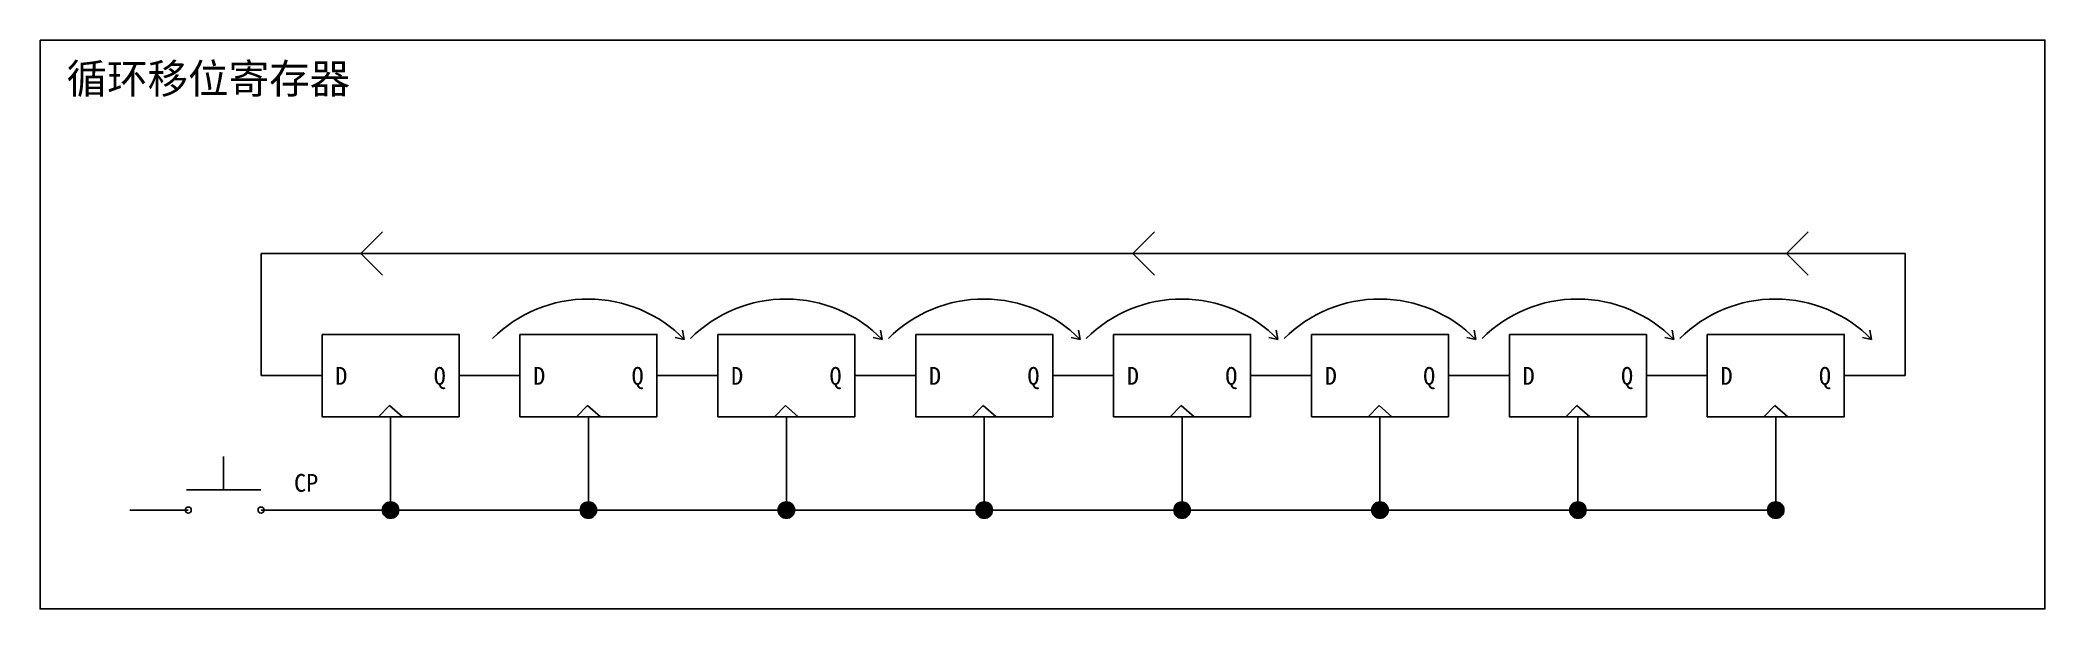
# Model space of a CAD drawing. Header units: inches. Extents: x -6 to 965, y -428 to -142.
# Drawn here: x 124.3 to 191.8, y -359.7 to -340.6 of the extents above; entities that cross this region are included whole.
import ezdxf

# ---------------------------------------------------------------- set-up
doc = ezdxf.new("R2010")
doc.units = ezdxf.units.IN
doc.header["$MEASUREMENT"] = 0
doc.styles.get("Standard").update_dxf_attribs({"font": 'arial.ttf'})

msp = doc.modelspace()

# ---------------------------------------------------------------- texts
at = {"color": 85, "true_color": 0x58ba48, "insert": (125.166, -341.363), "char_height": 1, "attachment_point": 1}
msp.add_mtext_dynamic_manual_height_columns('{\\fSimSun|b0|i0|c134|p2;循环移位寄存器}', width=10.47377, gutter_width=1, heights=[0], dxfattribs=at)
at = {"color": 7, "true_color": 0xffffff, "char_height": 0.6}
for s, width, insert, attachment_point in [('{\\fSimSun|b0|i0|c134|p2;D}', 5.53467, (134.212, -351.576), 1), ('{\\fSimSun|b0|i0|c134|p2;Q}', 5.53467, (137.933, -351.576), 3), ('{\\fSimSun|b0|i0|c134|p2;D}', 5.53467, (140.874, -351.576), 1), ('{\\fSimSun|b0|i0|c134|p2;Q}', 5.53467, (144.595, -351.576), 3), ('{\\fSimSun|b0|i0|c134|p2;D}', 5.53467, (147.536, -351.576), 1), ('{\\fSimSun|b0|i0|c134|p2;Q}', 5.53467, (151.257, -351.576), 3), ('{\\fSimSun|b0|i0|c134|p2;D}', 5.53467, (154.198, -351.576), 1), ('{\\fSimSun|b0|i0|c134|p2;Q}', 5.53467, (157.919, -351.576), 3), ('{\\fSimSun|b0|i0|c134|p2;D}', 5.53467, (160.86, -351.576), 1), ('{\\fSimSun|b0|i0|c134|p2;Q}', 5.53467, (164.581, -351.576), 3), ('{\\fSimSun|b0|i0|c134|p2;D}', 5.53467, (167.522, -351.576), 1), ('{\\fSimSun|b0|i0|c134|p2;Q}', 5.53467, (171.242, -351.576), 3), ('{\\fSimSun|b0|i0|c134|p2;D}', 5.53467, (174.184, -351.576), 1), ('{\\fSimSun|b0|i0|c134|p2;Q}', 5.53467, (177.904, -351.576), 3), ('{\\fSimSun|b0|i0|c134|p2;D}', 5.53467, (180.846, -351.576), 1), ('{\\fSimSun|b0|i0|c134|p2;Q}', 5.53467, (184.566, -351.576), 3), ('{\\fSimSun|b0|i0|c134|p2;CP}', 5.71816, (132.824, -355.18), 1)]:
    msp.add_mtext_dynamic_manual_height_columns(s, width=width, gutter_width=1, heights=[0], dxfattribs=dict(at, insert=insert, attachment_point=attachment_point))

# ---------------------------------------------------------------- hatches: boundary and pattern name
h = msp.add_hatch(color=256)
h.dxf.hatch_style = 1
h.paths.add_polyline_path([(136.348, -356.398), (135.797, -356.398, 1)])
h.paths.add_polyline_path([(136.073, -356.122), (136.073, -356.398), (136.348, -356.398, 0.414214)])
h.paths.add_polyline_path([(136.073, -356.122, 0.414214), (135.797, -356.398), (136.073, -356.398)])
h = msp.add_hatch(color=256)
h.dxf.hatch_style = 1
h.paths.add_polyline_path([(143.01, -356.398), (142.459, -356.398, 1)])
h.paths.add_polyline_path([(142.735, -356.122), (142.735, -356.398), (143.01, -356.398, 0.414214)])
h.paths.add_polyline_path([(142.735, -356.122, 0.414214), (142.459, -356.398), (142.735, -356.398)])
h = msp.add_hatch(color=256)
h.dxf.hatch_style = 1
h.paths.add_polyline_path([(149.672, -356.398), (149.121, -356.398, 1)])
h.paths.add_polyline_path([(149.397, -356.122), (149.397, -356.398), (149.672, -356.398, 0.414214)])
h.paths.add_polyline_path([(149.397, -356.122, 0.414214), (149.121, -356.398), (149.397, -356.398)])
h = msp.add_hatch(color=256)
h.dxf.hatch_style = 1
h.paths.add_polyline_path([(156.334, -356.398), (155.783, -356.398, 1)])
h.paths.add_polyline_path([(156.058, -356.122), (156.058, -356.398), (156.334, -356.398, 0.414214)])
h.paths.add_polyline_path([(156.058, -356.122, 0.414214), (155.783, -356.398), (156.058, -356.398)])
h = msp.add_hatch(color=256)
h.dxf.hatch_style = 1
h.paths.add_polyline_path([(162.996, -356.398), (162.445, -356.398, 1)])
h.paths.add_polyline_path([(162.72, -356.122), (162.72, -356.398), (162.996, -356.398, 0.414214)])
h.paths.add_polyline_path([(162.72, -356.122, 0.414214), (162.445, -356.398), (162.72, -356.398)])
h = msp.add_hatch(color=256)
h.dxf.hatch_style = 1
h.paths.add_polyline_path([(169.658, -356.398), (169.107, -356.398, 1)])
h.paths.add_polyline_path([(169.382, -356.122), (169.382, -356.398), (169.658, -356.398, 0.414214)])
h.paths.add_polyline_path([(169.382, -356.122, 0.414214), (169.107, -356.398), (169.382, -356.398)])
h = msp.add_hatch(color=256)
h.dxf.hatch_style = 1
h.paths.add_polyline_path([(176.32, -356.398), (175.768, -356.398, 1)])
h.paths.add_polyline_path([(176.044, -356.122), (176.044, -356.398), (176.32, -356.398, 0.414214)])
h.paths.add_polyline_path([(176.044, -356.122, 0.414214), (175.768, -356.398), (176.044, -356.398)])
h = msp.add_hatch(color=256)
h.dxf.hatch_style = 1
h.paths.add_polyline_path([(182.982, -356.398), (182.43, -356.398, 1)])
h.paths.add_polyline_path([(182.706, -356.122), (182.706, -356.398), (182.982, -356.398, 0.414214)])
h.paths.add_polyline_path([(182.706, -356.122, 0.414214), (182.43, -356.398), (182.706, -356.398)])

# ---------------------------------------------------------------- linework, layer by layer
at = {"color": 85, "true_color": 0x58ba48}
for p, q in [((135.071, -347.752), (135.799, -347.023)), ((161.058, -347.752), (161.787, -347.023)), ((183.071, -347.752), (183.8, -347.023)), ((135.071, -347.752), (135.799, -348.48)), ((161.058, -347.752), (161.787, -348.48)), ((183.071, -347.752), (183.8, -348.48)), ((145.96, -350.646), (145.656, -350.587)), ((145.96, -350.646), (145.906, -350.342)), ((152.621, -350.646), (152.318, -350.587)), ((152.621, -350.646), (152.568, -350.342)), ((159.283, -350.646), (158.98, -350.587)), ((159.283, -350.646), (159.23, -350.342)), ((165.945, -350.646), (165.642, -350.587)), ((165.945, -350.646), (165.892, -350.342)), ((172.607, -350.646), (172.304, -350.587)), ((172.607, -350.646), (172.554, -350.342)), ((179.269, -350.646), (178.966, -350.587)), ((179.269, -350.646), (179.215, -350.342)), ((185.931, -350.646), (185.628, -350.587)), ((185.931, -350.646), (185.877, -350.342))]:
    msp.add_line(p, q, dxfattribs=at)
at = {"color": 7, "true_color": 0xffffff}
for p, q in [((187.062, -347.752), (131.716, -347.752)), ((131.716, -351.865), (131.716, -347.752)), ((187.062, -351.865), (187.062, -347.752)), ((133.767, -351.865), (131.716, -351.865)), ((185.011, -351.865), (187.062, -351.865)), ((135.669, -353.251), (136.042, -352.878)), ((136.476, -353.251), (136.042, -352.878)), ((142.331, -353.251), (142.704, -352.878)), ((143.138, -353.251), (142.704, -352.878)), ((148.993, -353.251), (149.366, -352.878)), ((149.8, -353.251), (149.366, -352.878)), ((155.655, -353.251), (156.028, -352.878)), ((156.462, -353.251), (156.028, -352.878)), ((162.317, -353.251), (162.69, -352.878)), ((163.124, -353.251), (162.69, -352.878)), ((168.979, -353.251), (169.351, -352.878)), ((169.786, -353.251), (169.351, -352.878)), ((175.641, -353.251), (176.013, -352.878)), ((176.447, -353.251), (176.013, -352.878)), ((182.303, -353.251), (182.675, -352.878)), ((183.109, -353.251), (182.675, -352.878)), ((136.073, -356.398), (136.073, -353.251)), ((142.735, -356.398), (142.735, -353.251)), ((149.397, -356.398), (149.397, -353.251)), ((156.058, -356.398), (156.058, -353.251)), ((162.72, -356.398), (162.72, -353.251)), ((169.382, -356.398), (169.382, -353.251)), ((176.044, -356.398), (176.044, -353.251)), ((182.706, -356.398), (182.706, -353.251)), ((182.706, -356.398), (131.716, -356.398))]:
    msp.add_line(p, q, dxfattribs=at)
for p, q in [((138.378, -351.865), (140.429, -351.865)), ((145.04, -351.865), (147.091, -351.865)), ((151.702, -351.865), (153.753, -351.865)), ((158.364, -351.865), (160.415, -351.865)), ((165.026, -351.865), (167.077, -351.865)), ((171.688, -351.865), (173.739, -351.865)), ((178.35, -351.865), (180.401, -351.865)), ((130.455, -354.593), (130.455, -355.713)), ((130.455, -355.713), (129.205, -355.713)), ((130.455, -355.713), (131.704, -355.713)), ((129.262, -356.398), (127.295, -356.398))]:
    msp.add_line(p, q)
msp.add_lwpolyline([(124.275, -340.565), (191.766, -340.565), (191.766, -359.726), (124.275, -359.726)], close=True)
for points in [[(133.767, -350.479), (138.378, -350.479), (138.378, -353.251), (133.767, -353.251)], [(140.429, -350.479), (145.04, -350.479), (145.04, -353.251), (140.429, -353.251)], [(147.091, -350.479), (151.702, -350.479), (151.702, -353.251), (147.091, -353.251)], [(153.753, -350.479), (158.364, -350.479), (158.364, -353.251), (153.753, -353.251)], [(160.415, -350.479), (165.026, -350.479), (165.026, -353.251), (160.415, -353.251)], [(167.077, -350.479), (171.688, -350.479), (171.688, -353.251), (167.077, -353.251)], [(173.739, -350.479), (178.35, -350.479), (178.35, -353.251), (173.739, -353.251)], [(180.401, -350.479), (185.011, -350.479), (185.011, -353.251), (180.401, -353.251)]]:
    msp.add_lwpolyline(points, close=True, dxfattribs=at)
for centre, radius in [((129.262, -356.398), 0.102), ((131.716, -356.398), 0.102), ((136.073, -356.398), 0.276), ((142.735, -356.398), 0.276), ((149.397, -356.398), 0.276), ((156.058, -356.398), 0.276), ((162.72, -356.398), 0.276), ((169.382, -356.398), 0.276), ((176.044, -356.398), 0.276), ((182.706, -356.398), 0.276)]:
    msp.add_circle(centre, radius)
at = {"color": 85, "true_color": 0x58ba48}
for centre in [(142.719, -353.83), (149.381, -353.83), (156.043, -353.83), (162.705, -353.83), (169.367, -353.83), (176.029, -353.83), (182.691, -353.83)]:
    msp.add_arc(centre, 4.543, 44.49971, 135, dxfattribs=at)

msp.set_redraw_order([(e.dxf.handle, doc.entitydb.next_handle()) for e in msp.query("TEXT MTEXT ATTDEF DIMENSION ARC_DIMENSION")])  # texts and dimensions are drawn at this point

doc.saveas('drawing.dxf')
